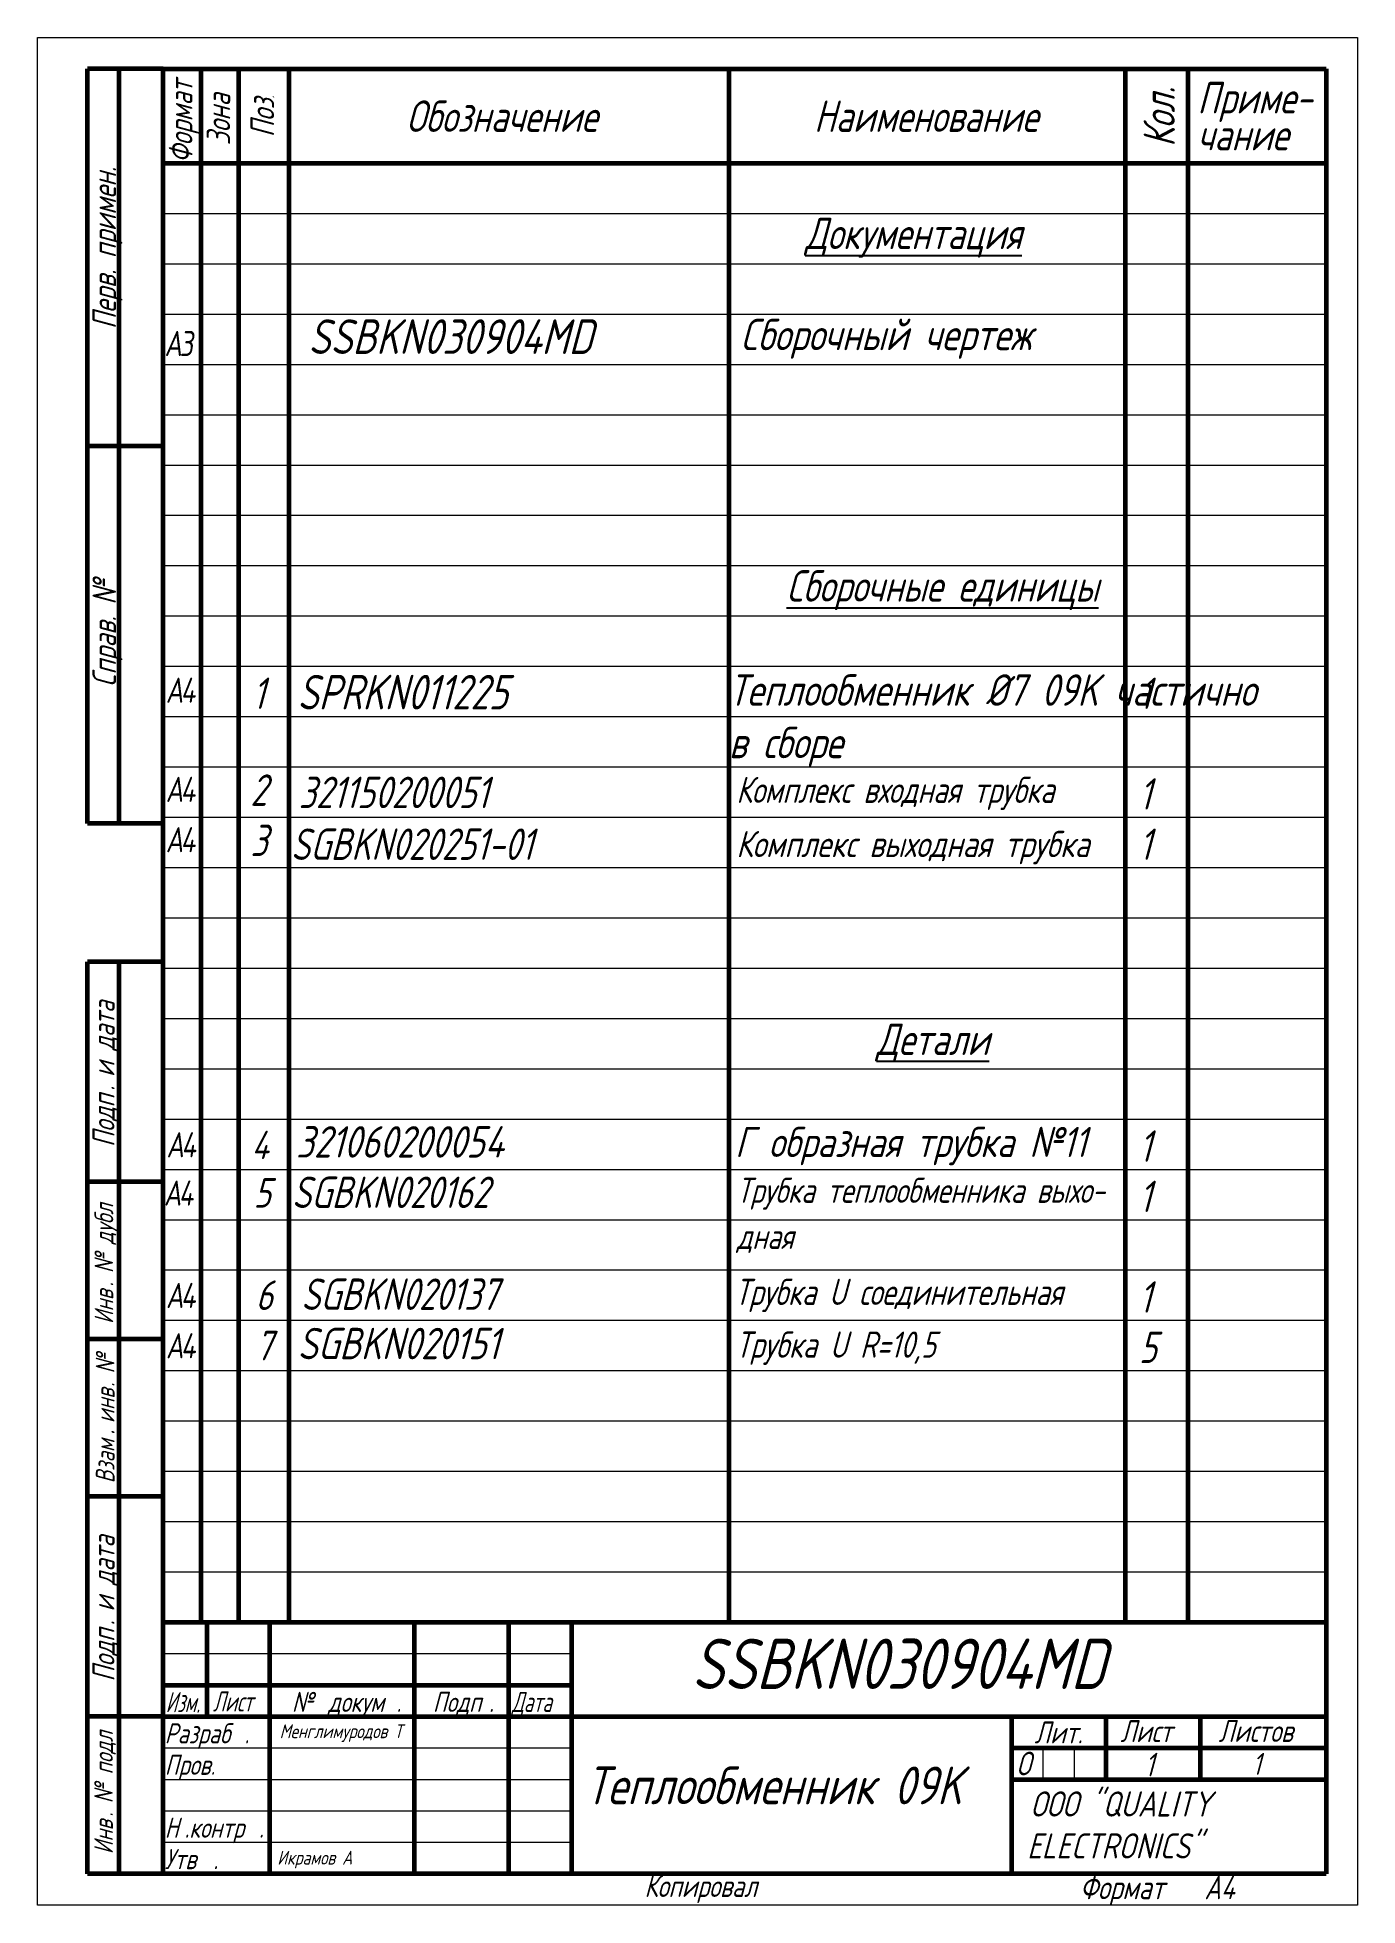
# Model space of a CAD drawing. Header units: millimetres. Extents: x 937859 to 970574, y 987894 to 996517.
# Drawn here: x 969592.8 to 969802.8, y 994745 to 995042 of the extents above; entities that cross this region are included whole.
import ezdxf

# ---------------------------------------------------------------- set-up
doc = ezdxf.new("R2010")
doc.units = ezdxf.units.MM
doc.header["$LTSCALE"] = 0.5
doc.linetypes.add('K5LT_BASIC', pattern=[0])
doc.linetypes.add('K5LT_THIN', pattern=[0])
doc.styles.add('A4x2', font='GOST_A.TTF', dxfattribs={"width": 0.955, "oblique": 15, "height": 5.5})
doc.styles.add('DPH.9S.21.02.00.000. СБ', font='GOST_A.TTF', dxfattribs={"oblique": 15, "height": 10})
doc.styles.add('KTEXTSTYLE', font='GOST_A.TTF', dxfattribs={"width": 0.96, "oblique": 15, "height": 8})
doc.styles.get("Standard").update_dxf_attribs({"font": 'GOST_A.TTF', "oblique": 15})
doc.styles.add('Table text', font='GOST_A.TTF', dxfattribs={"oblique": 15, "height": 2.8})

msp = doc.modelspace()

# ---------------------------------------------------------------- texts
at = {"style": 'KTEXTSTYLE', "oblique": 15, "width": 0.965}
for s, height, p in [('и дата', 3.5, (969605.074, 994876.739)), ('Подп', 3.5, (969605.074, 994865.594)), ('. ', 3.5, (969605.074, 994874.499)), ('дубл', 2.975, (969604.869, 994850.14)), ('. № ', 2.975, (969604.869, 994843.392)), ('Инв', 2.975, (969604.869, 994837.456)), ('. №', 2.975, (969605.074, 994827.431)), ('инв', 2.975, (969605.074, 994821.709)), ('Взам', 2.975, (969605.074, 994812.133)), ('. ', 3.5, (969605.074, 994819.805)), ('и дата', 3.5, (969605.074, 994791.739)), ('. ', 3.5, (969605.074, 994789.499)), ('Подп', 3.5, (969605.074, 994780.594)), ('подл', 2.975, (969604.814, 994765.834)), ('. № ', 2.975, (969604.814, 994759.086)), ('Инв', 2.975, (969604.814, 994753.15))]:
    msp.add_text(s, height=height, rotation=90, dxfattribs=at).set_placement(p)
at = {"style": 'KTEXTSTYLE', "oblique": 15}
for s, height, width, p in [('Изм', 3.2, 0.797, (969613.209, 994775.728)), ('Лист', 3.2, 0.816, (969620.72, 994775.828)), ('№ ', 3.2, 0.965, (969633.278, 994775.763)), ('докум', 3.2, 0.965, (969639.045, 994775.763)), ('Подп', 3.2, 0.965, (969655.705, 994775.763)), ('Дата', 3.2, 0.816, (969668.259, 994775.76)), ('.', 3.5, 0.797, (969618.011, 994775.647)), ('.', 3.5, 0.965, (969649.882, 994775.763)), ('.', 3.5, 0.965, (969664.61, 994775.763)), ('Разраб', 3.2, 0.965, (969613.057, 994770.763)), ('Пров.', 3.2, 0.965, (969613.057, 994765.763)), ('.', 3.5, 0.965, (969625.705, 994770.763)), ('Н', 3.2, 0.965, (969613.057, 994755.763)), ('контр', 3.2, 0.965, (969616.96, 994755.763)), ('Утв', 3.2, 0.965, (969613.057, 994750.763)), ('.', 3.5, 0.965, (969616.169, 994755.763)), ('.', 3.5, 0.965, (969628.011, 994755.763)), ('.', 3.5, 0.965, (969620.756, 994750.763)), ('Копировал', 3.5, 0.965, (969689.354, 994746.337))]:
    msp.add_text(s, height=height, dxfattribs=dict(at, width=width)).set_placement(p)
at = {"attachment_point": 1, "rotation": 90}
for s, insert, char_height, width, style in [('{\\Q15;\\W0.946;Формат}', (969613.722, 995022.039), 3.75, 18.11023, 'KTEXTSTYLE'), ('{\\Q15;\\W0.965;Зона}', (969619.722, 995024.885), 3.75, 11.55308, 'KTEXTSTYLE'), ('{\\W0.965;Кол.}', (969768.722, 995024.603), 5, 11.65432, 'DPH.9S.21.02.00.000. СБ'), ('{\\Q15;\\W0.965;Перв. примен.}', (969601.572, 994995.648), 3.75, 29.12715, 'KTEXTSTYLE'), ('{\\Q15;\\W0.965;Справ. №}', (969601.572, 994938.762), 3.75, 22.57499, 'KTEXTSTYLE')]:
    msp.add_mtext(s, dxfattribs=dict(at, insert=insert, char_height=char_height, width=width, style=style))
at = {"attachment_point": 1}
for s, insert, char_height, width, style in [('{\\W0.965;Приме-}', (969777.299, 995034.937), 5, 22.7006, 'DPH.9S.21.02.00.000. СБ'), ('{\\W0.965;Обозначение}', (969651.477, 995032.005), 5, 26.3873, 'DPH.9S.21.02.00.000. СБ'), ('{\\W0.965;Наименование}', (969716.323, 995032.005), 5, 24.70682, 'DPH.9S.21.02.00.000. СБ'), ('{\\W0.965;чание}', (969777.299, 995029.073), 5, 11.65432, 'DPH.9S.21.02.00.000. СБ'), ('{\\W0.965;\\LДокументация}', (969714.927, 995013.363), 5, 27.23045, 'KTEXTSTYLE'), ('{\\Q15;\\W0.965;\\LСборочные единицы}', (969711.957, 994957.318), 5, 61.63566, 'KTEXTSTYLE'), ('{\\Q15;\\W0.965;\\LДетали}', (969726.25, 994885.228), 5, 17.17908, 'KTEXTSTYLE'), ('{\\W0.965;О}', (969748.506, 994769.439), 3.75, 3.77276, 'KTEXTSTYLE'), ('{\\Q15;\\W0.965;1}', (969768.921, 994769.265), 3.75, 3.77276, 'KTEXTSTYLE'), ('{\\Q15;\\W0.965;Формат}', (969758.587, 994749.733), 3.75, 11.09205, 'KTEXTSTYLE'), ('{\\Q15;\\W0.965;A4}', (969778.411, 994749.738), 3.75, 10.38173, 'KTEXTSTYLE')]:
    msp.add_mtext(s, dxfattribs=dict(at, insert=insert, char_height=char_height, width=width, style=style))
at = {"insert": (969626.722, 995026.159), "char_height": 2.5, "attachment_point": 1, "rotation": 90, "style": 'KTEXTSTYLE'}
msp.add_mtext('{\\H1.5x;\\Q15;\\W0.965;Поз\\H0.46667x;.}', dxfattribs=at)
at = {"lineweight": 15, "attachment_point": 1, "style": 'KTEXTSTYLE'}
for s, insert, char_height in [('{\\Q9;\\W0.965;\\T0.75;А3}', (969613.023, 994995.356), 4), ('{\\Q9;\\W0.965;\\T0.75;А4}', (969613.23, 994940.231), 4), ('{\\H2x;\\Q15;\\W0.965;1}', (969627.011, 994940.244), 2.5), ('{\\H2x;\\Q15;\\W0.965;1}', (969768.011, 994940.244), 2.5), ('{\\Q9;\\W0.965;\\T0.75;А4}', (969613.223, 994924.464), 4), ('{\\H2x;\\Q15;\\W0.965;2}', (969626.668, 994924.842), 2.5), ('{\\H2x;\\Q15;\\W0.965;1}', (969768.011, 994924.244), 2.5), ('{\\Q9;\\W0.965;\\T0.75;А4}', (969613.223, 994916.464), 4), ('{\\H2x;\\Q15;\\W0.965;3}', (969626.668, 994916.842), 2.5), ('{\\H2x;\\Q15;\\W0.965;1}', (969768.011, 994916.244), 2.5), ('{\\H2x;\\Q15;\\W0.965;1}', (969768.011, 994868.244), 2.5), ('{\\Q9;\\W0.965;\\T0.75;А4}', (969612.924, 994860.271), 4), ('{\\H2x;\\Q15;\\W0.965;1}', (969768.011, 994860.244), 2.5), ('{\\Q9;\\W0.965;\\T0.75;А4}', (969613.264, 994843.991), 4), ('{\\H2x;\\Q15;\\W0.965;1}', (969768.011, 994844.244), 2.5), ('{\\Q9;\\W0.965;\\T0.75;А4}', (969613.264, 994835.991), 4), ('{\\H2x;\\Q15;\\W0.965;5}', (969768.011, 994836.244), 2.5)]:
    msp.add_mtext(s, dxfattribs=dict(at, insert=insert, char_height=char_height))
at = {"color": 0, "attachment_point": 1}
for s, insert, char_height, width, style in [('{\\W1;\\C256;SSBKN030904MD}', (969635.907, 994997.2), 5.5, 45.7411, 'A4x2'), ('SPRKN011225 ', (969634.176, 994940.669), 5.5, 40.18198, 'A4x2'), ('{\\W1;\\C256;Теплообменник %%C7 09K частично в сборе}', (969702.799, 994940.755), 5, 88.60061, 'A4x2'), ('{\\W0.965;\\C256;321150200051}', (969634.357, 994924.479), 5, 176.2203, 'A4x2'), ('Комплекс входная трубка', (969703.965, 994924.477), 4.16667, 56.13681, 'A4x2'), ('SGBKN020251-01 ', (969633.136, 994916.244), 5, 176.2203, 'A4x2'), ('{\\W1;\\C256;Комплекс выходная трубка }', (969703.965, 994915.855), 4.16667, 70.92425, 'A4x2'), ('SGBKN020162', (969633.303, 994860.896), 5, 38.63664, 'A4x2'), ('\\pxsm1.1;Трубка теплообменника выхо-\\Pдная', (969704.041, 994860.716), 4, 104.89871, 'A4x2'), ('SGBKN020137', (969634.766, 994844.691), 5, 34.74434, 'A4x2'), ('Трубка U соединительная\\P', (969703.737, 994844.64), 4.16667, 58.16946, 'A4x2'), ('Трубка U R=10,5 \\P', (969703.884, 994836.257), 4.16667, 35.19782, 'A4x2'), ('{\\Q15;\\W1;\\C256;SSBKN030904MD}', (969696.909, 994787.418), 8, 645.89143, 'KTEXTSTYLE')]:
    msp.add_mtext(s, dxfattribs=dict(at, insert=insert, char_height=char_height, width=width, style=style))
at = {"lineweight": 25, "attachment_point": 1}
for s, width, heights, insert, char_height in [('Сборочный чертеж', 81.62791, [28.458], (969704.647, 994997.291), 5), ('Теплообменник 09K{\\C0; }', 74.97692, [0], (969680.024, 994767.083), 6)]:
    msp.add_mtext_dynamic_manual_height_columns(s, width=width, gutter_width=63.951, heights=heights, dxfattribs=dict(at, insert=insert, char_height=char_height))
at = {"attachment_point": 1, "style": 'KTEXTSTYLE'}
for s, insert, char_height in [('{\\Q9;\\W0.965;\\T0.75;А4}', (969613.341, 994867.947), 4), ('\\H3.5;\\W0.965;\\Q15;\\Q15;Лит.', (969751.409, 994774.265), 2.5), ('\\H3.5;\\W0.965;\\Q15;\\Q15;Лист', (969765.074, 994774.466), 2.5), ('\\H3.5;\\W0.965;\\Q15;\\Q15;Листов', (969780.679, 994774.492), 2.5), ('{\\H1.4x;\\Q15;\\W0.965;1}', (969786.05, 994769.265), 2.5)]:
    msp.add_mtext(s, dxfattribs=dict(at, insert=insert, char_height=char_height))
at = {"attachment_point": 1, "style": 'Table text'}
for s, width, insert, char_height in [('4', 1.97506, (969626.853, 994868.175), 4.5), ('321060200054', 76.00186, (969633.937, 994868.91), 5)]:
    msp.add_mtext_dynamic_manual_height_columns(s, width=width, gutter_width=6.965, heights=[0], dxfattribs=dict(at, insert=insert, char_height=char_height))
at = {"attachment_point": 1}
for s, insert, char_height, width in [('Г образная трубка №11 ', (969703.776, 994868.798), 4.8, 129.09414), ('\\pxqc; ООО "QUALITY ELECTRONICS"', (969742.938, 994763.129), 4, 42.33561)]:
    msp.add_mtext(s, dxfattribs=dict(at, insert=insert, char_height=char_height, width=width))
at = {"lineweight": 15, "char_height": 4.7, "attachment_point": 1, "style": 'Table text'}
for s, insert in [('5', (969627.175, 994860.657)), ('6', (969627.515, 994844.377)), ('7', (969627.515, 994836.377))]:
    msp.add_mtext_dynamic_manual_height_columns(s, width=6.33055, gutter_width=22.323, heights=[0], dxfattribs=dict(at, insert=insert))
at = {"attachment_point": 1}
for s, width, gutter_width, insert, char_height in [('SGBKN020151', 127.04654, 0.277, (969634.208, 994836.845), 5), ('Менглимуродов Т', 26.60953, 0.535, (969631.342, 994773.789), 2.2), ('Икрамов А', 27.42805, 0.535, (969630.963, 994753.69), 2.2)]:
    msp.add_mtext_dynamic_manual_height_columns(s, width=width, gutter_width=gutter_width, heights=[0], dxfattribs=dict(at, insert=insert, char_height=char_height))

# ---------------------------------------------------------------- linework, layer by layer
at = {"linetype": 'K5LT_THIN', "lineweight": 18}
for p, q in [((969592.799, 995042.039), (969802.799, 995042.039)), ((969592.799, 994745.039), (969592.799, 995042.039)), ((969802.799, 995042.039), (969802.799, 994745.039)), ((969612.799, 995014.039), (969618.799, 995014.039)), ((969618.799, 995014.039), (969624.799, 995014.039)), ((969624.799, 995014.039), (969632.799, 995014.039)), ((969632.799, 995014.039), (969702.799, 995014.039)), ((969702.799, 995014.039), (969765.799, 995014.039)), ((969765.799, 995014.039), (969775.799, 995014.039)), ((969775.799, 995014.039), (969797.799, 995014.039)), ((969612.799, 995006.039), (969618.799, 995006.039)), ((969618.799, 995006.039), (969624.799, 995006.039)), ((969624.799, 995006.039), (969632.799, 995006.039)), ((969632.799, 995006.039), (969702.799, 995006.039)), ((969702.799, 995006.039), (969765.799, 995006.039)), ((969765.799, 995006.039), (969775.799, 995006.039)), ((969775.799, 995006.039), (969797.799, 995006.039)), ((969612.799, 994998.039), (969618.799, 994998.039)), ((969618.799, 994998.039), (969624.799, 994998.039)), ((969624.799, 994998.039), (969632.799, 994998.039)), ((969632.799, 994998.039), (969702.799, 994998.039)), ((969702.799, 994998.039), (969765.799, 994998.039)), ((969765.799, 994998.039), (969775.799, 994998.039)), ((969775.799, 994998.039), (969797.799, 994998.039)), ((969612.799, 994990.039), (969618.799, 994990.039)), ((969618.799, 994990.039), (969624.799, 994990.039)), ((969624.799, 994990.039), (969632.799, 994990.039)), ((969632.799, 994990.039), (969702.799, 994990.039)), ((969702.799, 994990.039), (969765.799, 994990.039)), ((969765.799, 994990.039), (969775.799, 994990.039)), ((969775.799, 994990.039), (969797.799, 994990.039)), ((969612.799, 994982.039), (969618.799, 994982.039)), ((969618.799, 994982.039), (969624.799, 994982.039)), ((969624.799, 994982.039), (969632.799, 994982.039)), ((969632.799, 994982.039), (969702.799, 994982.039)), ((969702.799, 994982.039), (969765.799, 994982.039)), ((969765.799, 994982.039), (969775.799, 994982.039)), ((969775.799, 994982.039), (969797.799, 994982.039)), ((969612.799, 994974.039), (969618.799, 994974.039)), ((969618.799, 994974.039), (969624.799, 994974.039)), ((969624.799, 994974.039), (969632.799, 994974.039)), ((969632.799, 994974.039), (969702.799, 994974.039)), ((969702.799, 994974.039), (969765.799, 994974.039)), ((969765.799, 994974.039), (969775.799, 994974.039)), ((969775.799, 994974.039), (969797.799, 994974.039)), ((969612.799, 994966.039), (969618.799, 994966.039)), ((969618.799, 994966.039), (969624.799, 994966.039)), ((969624.799, 994966.039), (969632.799, 994966.039)), ((969632.799, 994966.039), (969702.799, 994966.039)), ((969702.799, 994966.039), (969765.799, 994966.039)), ((969765.799, 994966.039), (969775.799, 994966.039)), ((969775.799, 994966.039), (969797.799, 994966.039)), ((969612.799, 994958.039), (969618.799, 994958.039)), ((969618.799, 994958.039), (969624.799, 994958.039)), ((969624.799, 994958.039), (969632.799, 994958.039)), ((969632.799, 994958.039), (969702.799, 994958.039)), ((969702.799, 994958.039), (969765.799, 994958.039)), ((969765.799, 994958.039), (969775.799, 994958.039)), ((969775.799, 994958.039), (969797.799, 994958.039)), ((969612.799, 994950.039), (969618.799, 994950.039)), ((969618.799, 994950.039), (969624.799, 994950.039)), ((969624.799, 994950.039), (969632.799, 994950.039)), ((969632.799, 994950.039), (969702.799, 994950.039)), ((969702.799, 994950.039), (969765.799, 994950.039)), ((969765.799, 994950.039), (969775.799, 994950.039)), ((969775.799, 994950.039), (969797.799, 994950.039)), ((969612.799, 994942.039), (969618.799, 994942.039)), ((969618.799, 994942.039), (969624.799, 994942.039)), ((969624.799, 994942.039), (969632.799, 994942.039)), ((969632.799, 994942.039), (969702.799, 994942.039)), ((969702.799, 994942.039), (969765.799, 994942.039)), ((969765.799, 994942.039), (969775.799, 994942.039)), ((969775.799, 994942.039), (969797.799, 994942.039)), ((969612.799, 994934.039), (969618.799, 994934.039)), ((969618.799, 994934.039), (969624.799, 994934.039)), ((969624.799, 994934.039), (969632.799, 994934.039)), ((969632.799, 994934.039), (969702.799, 994934.039)), ((969702.799, 994934.039), (969765.799, 994934.039)), ((969765.799, 994934.039), (969775.799, 994934.039)), ((969775.799, 994934.039), (969797.799, 994934.039)), ((969612.799, 994926.039), (969618.799, 994926.039)), ((969618.799, 994926.039), (969624.799, 994926.039)), ((969624.799, 994926.039), (969632.799, 994926.039)), ((969632.799, 994926.039), (969702.799, 994926.039)), ((969702.799, 994926.039), (969765.799, 994926.039)), ((969765.799, 994926.039), (969775.799, 994926.039)), ((969775.799, 994926.039), (969797.799, 994926.039)), ((969612.799, 994918.039), (969618.799, 994918.039)), ((969618.799, 994918.039), (969624.799, 994918.039)), ((969624.799, 994918.039), (969632.799, 994918.039)), ((969632.799, 994918.039), (969702.799, 994918.039)), ((969702.799, 994918.039), (969765.799, 994918.039)), ((969765.799, 994918.039), (969775.799, 994918.039)), ((969775.799, 994918.039), (969797.799, 994918.039)), ((969612.799, 994910.039), (969618.799, 994910.039)), ((969618.799, 994910.039), (969624.799, 994910.039)), ((969624.799, 994910.039), (969632.799, 994910.039)), ((969632.799, 994910.039), (969702.799, 994910.039)), ((969702.799, 994910.039), (969765.799, 994910.039)), ((969765.799, 994910.039), (969775.799, 994910.039)), ((969775.799, 994910.039), (969797.799, 994910.039)), ((969612.799, 994902.039), (969618.799, 994902.039)), ((969618.799, 994902.039), (969624.799, 994902.039)), ((969624.799, 994902.039), (969632.799, 994902.039)), ((969632.799, 994902.039), (969702.799, 994902.039)), ((969702.799, 994902.039), (969765.799, 994902.039)), ((969765.799, 994902.039), (969775.799, 994902.039)), ((969775.799, 994902.039), (969797.799, 994902.039)), ((969612.799, 994894.039), (969618.799, 994894.039)), ((969618.799, 994894.039), (969624.799, 994894.039)), ((969624.799, 994894.039), (969632.799, 994894.039)), ((969632.799, 994894.039), (969702.799, 994894.039)), ((969702.799, 994894.039), (969765.799, 994894.039)), ((969765.799, 994894.039), (969775.799, 994894.039)), ((969775.799, 994894.039), (969797.799, 994894.039)), ((969612.799, 994886.039), (969618.799, 994886.039)), ((969618.799, 994886.039), (969624.799, 994886.039)), ((969624.799, 994886.039), (969632.799, 994886.039)), ((969632.799, 994886.039), (969702.799, 994886.039)), ((969702.799, 994886.039), (969765.799, 994886.039)), ((969765.799, 994886.039), (969775.799, 994886.039)), ((969775.799, 994886.039), (969797.799, 994886.039)), ((969612.799, 994878.039), (969618.799, 994878.039)), ((969618.799, 994878.039), (969624.799, 994878.039)), ((969624.799, 994878.039), (969632.799, 994878.039)), ((969632.799, 994878.039), (969702.799, 994878.039)), ((969702.799, 994878.039), (969765.799, 994878.039)), ((969765.799, 994878.039), (969775.799, 994878.039)), ((969775.799, 994878.039), (969797.799, 994878.039)), ((969612.799, 994870.039), (969618.799, 994870.039)), ((969618.799, 994870.039), (969624.799, 994870.039)), ((969624.799, 994870.039), (969632.799, 994870.039)), ((969632.799, 994870.039), (969702.799, 994870.039)), ((969702.799, 994870.039), (969765.799, 994870.039)), ((969765.799, 994870.039), (969775.799, 994870.039)), ((969775.799, 994870.039), (969797.799, 994870.039)), ((969612.799, 994862.039), (969618.799, 994862.039)), ((969618.799, 994862.039), (969624.799, 994862.039)), ((969624.799, 994862.039), (969632.799, 994862.039)), ((969632.799, 994862.039), (969702.799, 994862.039)), ((969702.799, 994862.039), (969765.799, 994862.039)), ((969765.799, 994862.039), (969775.799, 994862.039)), ((969775.799, 994862.039), (969797.799, 994862.039)), ((969612.799, 994854.039), (969618.799, 994854.039)), ((969618.799, 994854.039), (969624.799, 994854.039)), ((969624.799, 994854.039), (969632.799, 994854.039)), ((969632.799, 994854.039), (969702.799, 994854.039)), ((969702.799, 994854.039), (969765.799, 994854.039)), ((969765.799, 994854.039), (969775.799, 994854.039)), ((969775.799, 994854.039), (969797.799, 994854.039)), ((969612.799, 994846.039), (969618.799, 994846.039)), ((969618.799, 994846.039), (969624.799, 994846.039)), ((969624.799, 994846.039), (969632.799, 994846.039)), ((969632.799, 994846.039), (969702.799, 994846.039)), ((969702.799, 994846.039), (969765.799, 994846.039)), ((969765.799, 994846.039), (969775.799, 994846.039)), ((969775.799, 994846.039), (969797.799, 994846.039)), ((969612.799, 994838.039), (969618.799, 994838.039)), ((969618.799, 994838.039), (969624.799, 994838.039)), ((969624.799, 994838.039), (969632.799, 994838.039)), ((969632.799, 994838.039), (969702.799, 994838.039)), ((969702.799, 994838.039), (969765.799, 994838.039)), ((969765.799, 994838.039), (969775.799, 994838.039)), ((969775.799, 994838.039), (969797.799, 994838.039)), ((969612.799, 994830.039), (969618.799, 994830.039)), ((969618.799, 994830.039), (969624.799, 994830.039)), ((969624.799, 994830.039), (969632.799, 994830.039)), ((969632.799, 994830.039), (969702.799, 994830.039)), ((969702.799, 994830.039), (969765.799, 994830.039)), ((969765.799, 994830.039), (969775.799, 994830.039)), ((969775.799, 994830.039), (969797.799, 994830.039)), ((969612.799, 994822.039), (969618.799, 994822.039)), ((969618.799, 994822.039), (969624.799, 994822.039)), ((969624.799, 994822.039), (969632.799, 994822.039)), ((969632.799, 994822.039), (969702.799, 994822.039)), ((969702.799, 994822.039), (969765.799, 994822.039)), ((969765.799, 994822.039), (969775.799, 994822.039)), ((969775.799, 994822.039), (969797.799, 994822.039)), ((969612.799, 994814.039), (969618.799, 994814.039)), ((969618.799, 994814.039), (969624.799, 994814.039)), ((969624.799, 994814.039), (969632.799, 994814.039)), ((969632.799, 994814.039), (969702.799, 994814.039)), ((969702.799, 994814.039), (969765.799, 994814.039)), ((969765.799, 994814.039), (969775.799, 994814.039)), ((969775.799, 994814.039), (969797.799, 994814.039)), ((969612.799, 994806.039), (969618.799, 994806.039)), ((969618.799, 994806.039), (969624.799, 994806.039)), ((969624.799, 994806.039), (969632.799, 994806.039)), ((969632.799, 994806.039), (969702.799, 994806.039)), ((969702.799, 994806.039), (969765.799, 994806.039)), ((969765.799, 994806.039), (969775.799, 994806.039)), ((969775.799, 994806.039), (969797.799, 994806.039)), ((969612.799, 994798.039), (969618.799, 994798.039)), ((969618.799, 994798.039), (969624.799, 994798.039)), ((969624.799, 994798.039), (969632.799, 994798.039)), ((969632.799, 994798.039), (969702.799, 994798.039)), ((969702.799, 994798.039), (969765.799, 994798.039)), ((969765.799, 994798.039), (969775.799, 994798.039)), ((969775.799, 994798.039), (969797.799, 994798.039)), ((969612.799, 994790.039), (969618.799, 994790.039)), ((969618.799, 994790.039), (969624.799, 994790.039)), ((969624.799, 994790.039), (969632.799, 994790.039)), ((969632.799, 994790.039), (969702.799, 994790.039)), ((969702.799, 994790.039), (969765.799, 994790.039)), ((969765.799, 994790.039), (969775.799, 994790.039)), ((969775.799, 994790.039), (969797.799, 994790.039)), ((969612.799, 994785.039), (969677.799, 994785.039)), ((969612.799, 994770.039), (969629.799, 994770.039)), ((969629.799, 994770.039), (969652.799, 994770.039)), ((969652.799, 994770.039), (969667.799, 994770.039)), ((969667.799, 994770.039), (969677.799, 994770.039)), ((969752.763, 994765.039), (969752.763, 994770.039)), ((969757.781, 994765.039), (969757.781, 994770.039)), ((969612.799, 994765.039), (969629.799, 994765.039)), ((969629.799, 994765.039), (969652.799, 994765.039)), ((969652.799, 994765.039), (969667.799, 994765.039)), ((969667.799, 994765.039), (969677.799, 994765.039)), ((969612.799, 994760.039), (969677.799, 994760.039)), ((969612.799, 994755.039), (969677.799, 994755.039)), ((969802.799, 994745.039), (969592.799, 994745.039))]:
    msp.add_line(p, q, dxfattribs=at)
at = {"linetype": 'K5LT_BASIC', "lineweight": 60}
for p, q in [((969600.799, 994917.039), (969600.799, 995037.039)), ((969612.799, 995037.039), (969600.799, 995037.039)), ((969605.799, 994917.039), (969605.799, 995037.039)), ((969612.799, 995037.039), (969797.799, 995037.039)), ((969612.799, 994750.039), (969612.799, 995037.039)), ((969618.799, 995037.039), (969618.799, 995022.039)), ((969624.799, 995037.039), (969624.799, 995022.039)), ((969632.799, 995037.039), (969632.799, 995022.039)), ((969702.799, 995037.039), (969702.799, 995022.039)), ((969765.799, 995037.039), (969765.799, 995022.039)), ((969775.799, 995037.039), (969775.799, 995022.039)), ((969797.799, 995037.039), (969797.799, 994750.039)), ((969612.799, 995022.039), (969797.799, 995022.039)), ((969618.799, 995022.039), (969618.799, 995014.039)), ((969624.799, 995022.039), (969624.799, 995014.039)), ((969632.799, 995022.039), (969632.799, 995014.039)), ((969702.799, 995022.039), (969702.799, 995014.039)), ((969765.799, 995022.039), (969765.799, 995014.039)), ((969775.799, 995022.039), (969775.799, 995014.039)), ((969618.799, 995014.039), (969618.799, 995006.039)), ((969624.799, 995014.039), (969624.799, 995006.039)), ((969632.799, 995014.039), (969632.799, 995006.039)), ((969702.799, 995014.039), (969702.799, 995006.039)), ((969765.799, 995014.039), (969765.799, 995006.039)), ((969775.799, 995014.039), (969775.799, 995006.039)), ((969618.799, 995006.039), (969618.799, 994998.039)), ((969624.799, 995006.039), (969624.799, 994998.039)), ((969632.799, 995006.039), (969632.799, 994998.039)), ((969702.799, 995006.039), (969702.799, 994998.039)), ((969765.799, 995006.039), (969765.799, 994998.039)), ((969775.799, 995006.039), (969775.799, 994998.039)), ((969618.799, 994998.039), (969618.799, 994990.039)), ((969624.799, 994998.039), (969624.799, 994990.039)), ((969632.799, 994998.039), (969632.799, 994990.039)), ((969702.799, 994998.039), (969702.799, 994990.039)), ((969765.799, 994998.039), (969765.799, 994990.039)), ((969775.799, 994998.039), (969775.799, 994990.039)), ((969618.799, 994990.039), (969618.799, 994982.039)), ((969624.799, 994990.039), (969624.799, 994982.039)), ((969632.799, 994990.039), (969632.799, 994982.039)), ((969702.799, 994990.039), (969702.799, 994982.039)), ((969765.799, 994990.039), (969765.799, 994982.039)), ((969775.799, 994990.039), (969775.799, 994982.039)), ((969618.799, 994982.039), (969618.799, 994974.039)), ((969624.799, 994982.039), (969624.799, 994974.039)), ((969632.799, 994982.039), (969632.799, 994974.039)), ((969702.799, 994982.039), (969702.799, 994974.039)), ((969765.799, 994982.039), (969765.799, 994974.039)), ((969775.799, 994982.039), (969775.799, 994974.039)), ((969612.799, 994977.039), (969600.799, 994977.039)), ((969618.799, 994974.039), (969618.799, 994966.039)), ((969624.799, 994974.039), (969624.799, 994966.039)), ((969632.799, 994974.039), (969632.799, 994966.039)), ((969702.799, 994974.039), (969702.799, 994966.039)), ((969765.799, 994974.039), (969765.799, 994966.039)), ((969775.799, 994974.039), (969775.799, 994966.039)), ((969618.799, 994966.039), (969618.799, 994958.039)), ((969624.799, 994966.039), (969624.799, 994958.039)), ((969632.799, 994966.039), (969632.799, 994958.039)), ((969702.799, 994966.039), (969702.799, 994958.039)), ((969765.799, 994966.039), (969765.799, 994958.039)), ((969775.799, 994966.039), (969775.799, 994958.039)), ((969618.799, 994958.039), (969618.799, 994950.039)), ((969624.799, 994958.039), (969624.799, 994950.039)), ((969632.799, 994958.039), (969632.799, 994950.039)), ((969702.799, 994958.039), (969702.799, 994950.039)), ((969765.799, 994958.039), (969765.799, 994950.039)), ((969775.799, 994958.039), (969775.799, 994950.039)), ((969618.799, 994950.039), (969618.799, 994942.039)), ((969624.799, 994950.039), (969624.799, 994942.039)), ((969632.799, 994950.039), (969632.799, 994942.039)), ((969702.799, 994950.039), (969702.799, 994942.039)), ((969765.799, 994950.039), (969765.799, 994942.039)), ((969775.799, 994950.039), (969775.799, 994942.039)), ((969618.799, 994942.039), (969618.799, 994934.039)), ((969624.799, 994942.039), (969624.799, 994934.039)), ((969632.799, 994942.039), (969632.799, 994934.039)), ((969702.799, 994942.039), (969702.799, 994934.039)), ((969765.799, 994942.039), (969765.799, 994934.039)), ((969775.799, 994942.039), (969775.799, 994934.039)), ((969618.799, 994934.039), (969618.799, 994926.039)), ((969624.799, 994934.039), (969624.799, 994926.039)), ((969632.799, 994934.039), (969632.799, 994926.039)), ((969702.799, 994934.039), (969702.799, 994926.039)), ((969765.799, 994934.039), (969765.799, 994926.039)), ((969775.799, 994934.039), (969775.799, 994926.039)), ((969618.799, 994926.039), (969618.799, 994918.039)), ((969624.799, 994926.039), (969624.799, 994918.039)), ((969632.799, 994926.039), (969632.799, 994918.039)), ((969702.799, 994926.039), (969702.799, 994918.039)), ((969765.799, 994926.039), (969765.799, 994918.039)), ((969775.799, 994926.039), (969775.799, 994918.039)), ((969618.799, 994918.039), (969618.799, 994910.039)), ((969624.799, 994918.039), (969624.799, 994910.039)), ((969632.799, 994918.039), (969632.799, 994910.039)), ((969702.799, 994918.039), (969702.799, 994910.039)), ((969765.799, 994918.039), (969765.799, 994910.039)), ((969775.799, 994918.039), (969775.799, 994910.039)), ((969612.799, 994917.039), (969600.799, 994917.039)), ((969618.799, 994910.039), (969618.799, 994902.039)), ((969624.799, 994910.039), (969624.799, 994902.039)), ((969632.799, 994910.039), (969632.799, 994902.039)), ((969702.799, 994910.039), (969702.799, 994902.039)), ((969765.799, 994910.039), (969765.799, 994902.039)), ((969775.799, 994910.039), (969775.799, 994902.039)), ((969618.799, 994902.039), (969618.799, 994894.039)), ((969624.799, 994902.039), (969624.799, 994894.039)), ((969632.799, 994902.039), (969632.799, 994894.039)), ((969702.799, 994902.039), (969702.799, 994894.039)), ((969765.799, 994902.039), (969765.799, 994894.039)), ((969775.799, 994902.039), (969775.799, 994894.039)), ((969600.799, 994750.039), (969600.799, 994895.039)), ((969612.799, 994895.039), (969600.799, 994895.039)), ((969605.799, 994750.039), (969605.799, 994895.039)), ((969618.799, 994894.039), (969618.799, 994886.039)), ((969624.799, 994894.039), (969624.799, 994886.039)), ((969632.799, 994894.039), (969632.799, 994886.039)), ((969702.799, 994894.039), (969702.799, 994886.039)), ((969765.799, 994894.039), (969765.799, 994886.039)), ((969775.799, 994894.039), (969775.799, 994886.039)), ((969618.799, 994886.039), (969618.799, 994878.039)), ((969624.799, 994886.039), (969624.799, 994878.039)), ((969632.799, 994886.039), (969632.799, 994878.039)), ((969702.799, 994886.039), (969702.799, 994878.039)), ((969765.799, 994886.039), (969765.799, 994878.039)), ((969775.799, 994886.039), (969775.799, 994878.039)), ((969618.799, 994878.039), (969618.799, 994870.039)), ((969624.799, 994878.039), (969624.799, 994870.039)), ((969632.799, 994878.039), (969632.799, 994870.039)), ((969702.799, 994878.039), (969702.799, 994870.039)), ((969765.799, 994878.039), (969765.799, 994870.039)), ((969775.799, 994878.039), (969775.799, 994870.039)), ((969618.799, 994870.039), (969618.799, 994862.039)), ((969624.799, 994870.039), (969624.799, 994862.039)), ((969632.799, 994870.039), (969632.799, 994862.039)), ((969702.799, 994870.039), (969702.799, 994862.039)), ((969765.799, 994870.039), (969765.799, 994862.039)), ((969775.799, 994870.039), (969775.799, 994862.039)), ((969618.799, 994862.039), (969618.799, 994854.039)), ((969624.799, 994862.039), (969624.799, 994854.039)), ((969632.799, 994862.039), (969632.799, 994854.039)), ((969702.799, 994862.039), (969702.799, 994854.039)), ((969765.799, 994862.039), (969765.799, 994854.039)), ((969775.799, 994862.039), (969775.799, 994854.039)), ((969612.799, 994860.039), (969600.799, 994860.039)), ((969618.799, 994854.039), (969618.799, 994846.039)), ((969624.799, 994854.039), (969624.799, 994846.039)), ((969632.799, 994854.039), (969632.799, 994846.039)), ((969702.799, 994854.039), (969702.799, 994846.039)), ((969765.799, 994854.039), (969765.799, 994846.039)), ((969775.799, 994854.039), (969775.799, 994846.039)), ((969618.799, 994846.039), (969618.799, 994838.039)), ((969624.799, 994846.039), (969624.799, 994838.039)), ((969632.799, 994846.039), (969632.799, 994838.039)), ((969702.799, 994846.039), (969702.799, 994838.039)), ((969765.799, 994846.039), (969765.799, 994838.039)), ((969775.799, 994846.039), (969775.799, 994838.039)), ((969618.799, 994838.039), (969618.799, 994830.039)), ((969624.799, 994838.039), (969624.799, 994830.039)), ((969632.799, 994838.039), (969632.799, 994830.039)), ((969702.799, 994838.039), (969702.799, 994830.039)), ((969765.799, 994838.039), (969765.799, 994830.039)), ((969775.799, 994838.039), (969775.799, 994830.039)), ((969612.799, 994835.039), (969600.799, 994835.039)), ((969618.799, 994830.039), (969618.799, 994822.039)), ((969624.799, 994830.039), (969624.799, 994822.039)), ((969632.799, 994830.039), (969632.799, 994822.039)), ((969702.799, 994830.039), (969702.799, 994822.039)), ((969765.799, 994830.039), (969765.799, 994822.039)), ((969775.799, 994830.039), (969775.799, 994822.039)), ((969618.799, 994822.039), (969618.799, 994814.039)), ((969624.799, 994822.039), (969624.799, 994814.039)), ((969632.799, 994822.039), (969632.799, 994814.039)), ((969702.799, 994822.039), (969702.799, 994814.039)), ((969765.799, 994822.039), (969765.799, 994814.039)), ((969775.799, 994822.039), (969775.799, 994814.039)), ((969618.799, 994814.039), (969618.799, 994806.039)), ((969624.799, 994814.039), (969624.799, 994806.039)), ((969632.799, 994814.039), (969632.799, 994806.039)), ((969702.799, 994814.039), (969702.799, 994806.039)), ((969765.799, 994814.039), (969765.799, 994806.039)), ((969775.799, 994814.039), (969775.799, 994806.039)), ((969612.799, 994810.039), (969600.799, 994810.039)), ((969618.799, 994806.039), (969618.799, 994798.039)), ((969624.799, 994806.039), (969624.799, 994798.039)), ((969632.799, 994806.039), (969632.799, 994798.039)), ((969702.799, 994806.039), (969702.799, 994798.039)), ((969765.799, 994806.039), (969765.799, 994798.039)), ((969775.799, 994806.039), (969775.799, 994798.039)), ((969618.799, 994798.039), (969618.799, 994790.039)), ((969624.799, 994798.039), (969624.799, 994790.039)), ((969632.799, 994798.039), (969632.799, 994790.039)), ((969702.799, 994798.039), (969702.799, 994790.039)), ((969765.799, 994798.039), (969765.799, 994790.039)), ((969775.799, 994798.039), (969775.799, 994790.039)), ((969612.799, 994790.039), (969797.799, 994790.039)), ((969612.799, 994750.039), (969612.799, 994790.039)), ((969619.799, 994775.039), (969619.799, 994790.039)), ((969629.799, 994765.039), (969629.799, 994790.039)), ((969652.799, 994765.039), (969652.799, 994790.039)), ((969667.799, 994765.039), (969667.799, 994790.039)), ((969677.799, 994750.039), (969677.799, 994790.039)), ((969612.799, 994780.039), (969619.799, 994780.039)), ((969619.799, 994780.039), (969629.799, 994780.039)), ((969629.799, 994780.039), (969652.799, 994780.039)), ((969652.799, 994780.039), (969667.799, 994780.039)), ((969667.799, 994780.039), (969677.799, 994780.039)), ((969612.799, 994775.039), (969600.799, 994775.039)), ((969612.799, 994775.039), (969619.799, 994775.039)), ((969619.799, 994775.039), (969629.799, 994775.039)), ((969629.799, 994775.039), (969652.799, 994775.039)), ((969652.799, 994775.039), (969667.799, 994775.039)), ((969667.799, 994775.039), (969677.799, 994775.039)), ((969677.799, 994775.039), (969797.799, 994775.039)), ((969747.799, 994750.039), (969747.799, 994775.039)), ((969762.799, 994765.039), (969762.799, 994775.039)), ((969777.799, 994765.039), (969777.799, 994775.039)), ((969747.799, 994770.039), (969762.799, 994770.039)), ((969762.799, 994770.039), (969797.799, 994770.039)), ((969629.799, 994750.039), (969629.799, 994765.039)), ((969652.799, 994750.039), (969652.799, 994765.039)), ((969667.799, 994750.039), (969667.799, 994765.039)), ((969747.799, 994765.039), (969752.763, 994765.039)), ((969752.763, 994765.039), (969757.781, 994765.039)), ((969757.781, 994765.039), (969762.799, 994765.039)), ((969762.799, 994765.039), (969777.799, 994765.039)), ((969777.799, 994765.039), (969797.799, 994765.039)), ((969612.799, 994750.039), (969600.799, 994750.039)), ((969797.799, 994750.039), (969612.799, 994750.039))]:
    msp.add_line(p, q, dxfattribs=at)

msp.set_redraw_order([(e.dxf.handle, doc.entitydb.next_handle()) for e in msp.query("TEXT MTEXT ATTDEF DIMENSION ARC_DIMENSION")])  # texts and dimensions are drawn at this point

doc.saveas('drawing.dxf')
